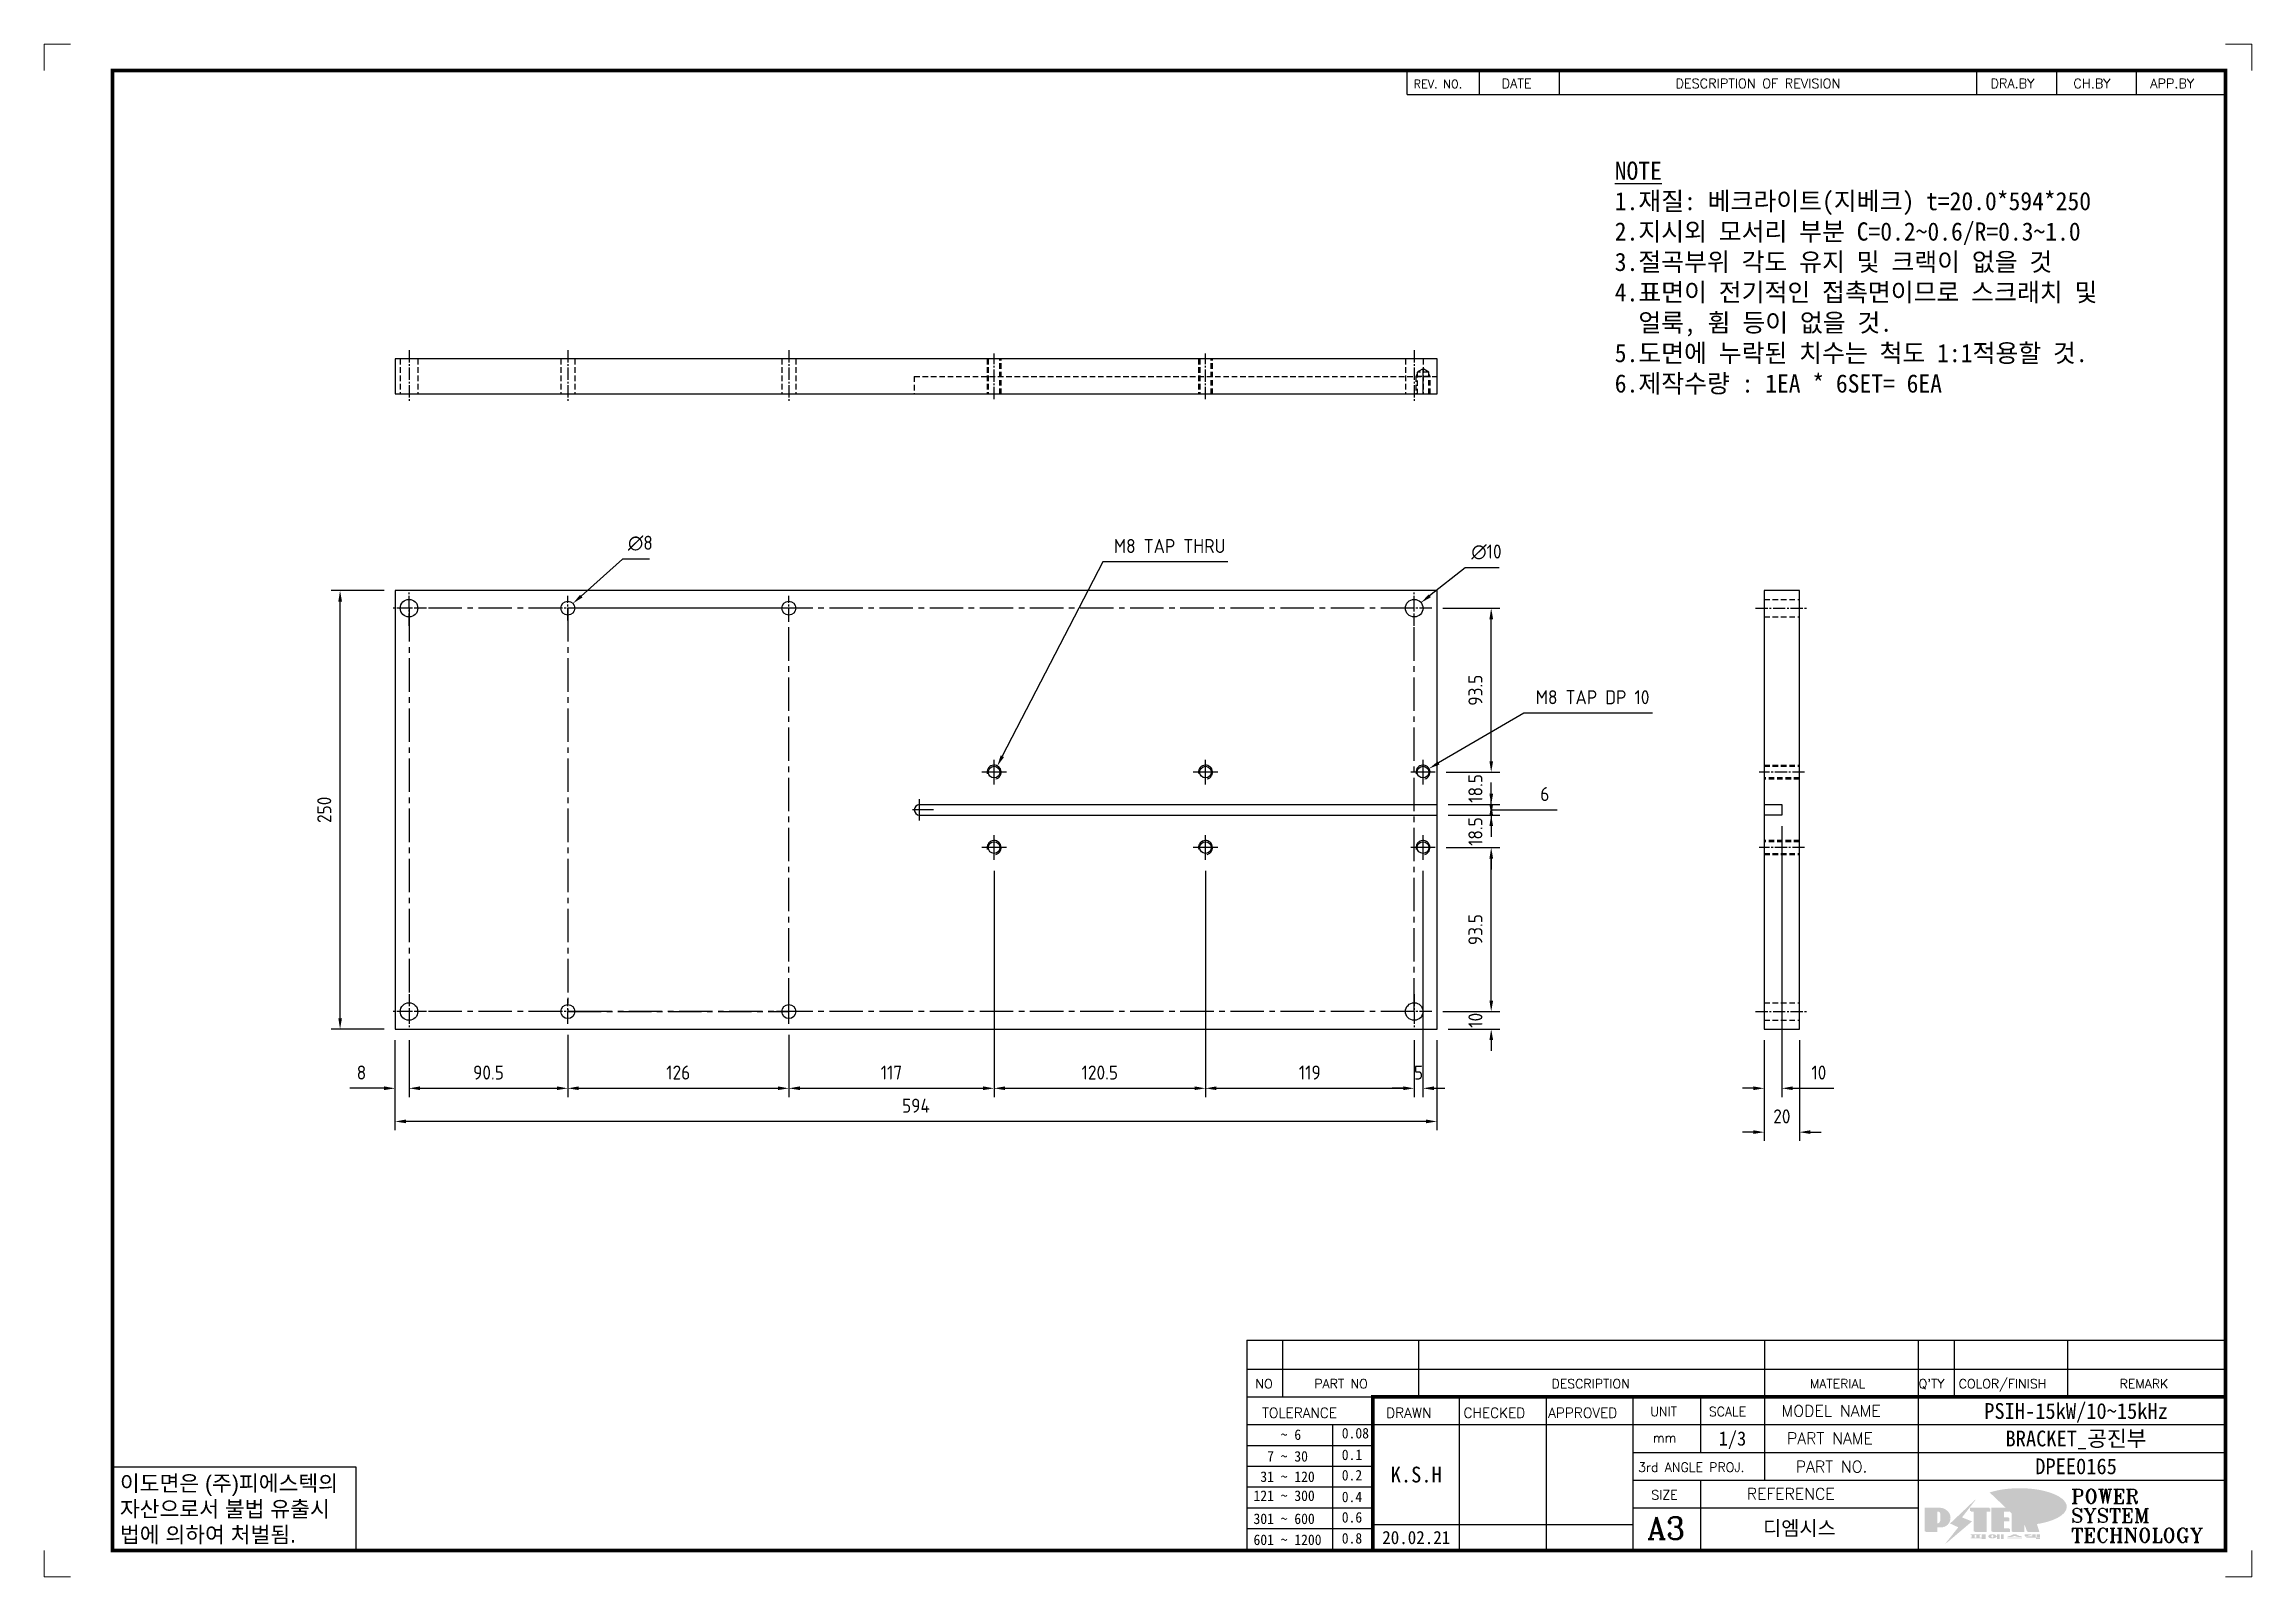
# Model space of a CAD drawing. Header units: millimetres. Extents: x 24815 to 37444, y -10619 to 6020.
# Drawn here: x 29220 to 30479, y -5323 to -4449 of the extents above; entities that cross this region are included whole.
import ezdxf
from ezdxf.enums import TextEntityAlignment as Align

# ---------------------------------------------------------------- set-up
doc = ezdxf.new("R2010")
doc.units = ezdxf.units.MM
for name, pattern in [('CENTER', [50.8, 31.75, -6.35, 6.35, -6.35]), ('CENTER1', [10, 7, -1, 1, -1]), ('CENTER2', [28.575, 19.05, -3.175, 3.175, -3.175]), ('HIDDEN2', [4.7625, 3.175, -1.5875])]:
    doc.linetypes.add(name, pattern=pattern)
for name, color, linetype in [('CENTER', 1, 'CENTER'), ('FORMAT-1', 7, 'Continuous'), ('line', 3, 'Continuous'), ('THIN', 3, 'Continuous')]:
    doc.layers.add(name, color=color, linetype=linetype)
doc.styles.add('h1', font='')
doc.styles.add('HAN', font='')
doc.styles.add('RC', font='ROMANC.SHX')
doc.styles.add('ROMANT', font='romant')
doc.styles.add('RT', font='ROMANT.SHX', dxfattribs={"oblique": 15})
doc.styles.get("Standard").update_dxf_attribs({"font": 'ISOCP.SHX', "bigfont": 'WHGTXT.SHX'})
doc.styles.get('h1').set_extended_font_data('New Gulim')
doc.styles.get('HAN').set_extended_font_data('GulimChe')
doc.dimstyles.new('PS-2.5', dxfattribs={"dimscale": 2.5, "dimtxt": 3.2, "dimasz": 2.5, "dimexe": 2, "dimexo": 2.5, "dimgap": 2, "dimtad": 1, "dimtoh": 1, "dimrnd": 0.05, "dimzin": 12, "dimdsep": 46, "dimtxsty": 'Standard', "dimcen": 0, "dimclrt": 2, "dimazin": 3, "dimtfac": 1, "dimtofl": 0, "dimtmove": 0, "dimatfit": 3, "dimfxl": 0.18, "dimtolj": 1, "dimtzin": 0, "dimarcsym": 0})

msp = doc.modelspace()

# ---------------------------------------------------------------- texts
at = {"color": 2, "insert": (30115.3364, -4515.70297), "char_height": 10.395, "width": 418.4839822, "attachment_point": 1, "style": 'HAN'}
msp.add_mtext('{\\LNOTE\\P}1.재질: 베크라이트(지베크) t=20.0*594*250\\P2.지시외 모서리 부분 C=0.2~0.6/R=0.3~1.0\\P3.절곡부위 각도 유지 및 크랙이 없을 것\\P4.표면이 전기적인 접촉면이므로 스크래치 및\\P  얼룩, 휨 등이 없을 것.\\P5.도면에 누락된 치수는 척도 1:1적용할 것.\\P{\\C1;6.제작수량 : 1EA * 6SET= 6EA}', dxfattribs=at)

# ---------------------------------------------------------------- blocks, each defined once
blk = doc.blocks.new('A$C63ED12E7')
at = {"color": 32}
for p, q in [((13, 10), (-581, 10)), ((-581, 10), (-581, -240)), ((13, -240), (13, 10)), ((-282, -112), (13, -112)), ((-282, -118), (13, -118)), ((-581, -240), (13, -240))]:
    blk.add_line(p, q, dxfattribs=at)
at = {"color": 1, "linetype": 'CENTER1'}
for p, q in [((-573, -10), (-573, 10)), ((-482.5, -7), (-482.5, 7)), ((-356.5, -7), (-356.5, 7)), ((10, 0), (-10, 0)), ((0, -10), (0, 10)), ((-563, 0), (-583, 0)), ((-475.5, 0), (-489.5, 0)), ((-349.5, 0), (-363.5, 0)), ((-573, -220), (-573, -240)), ((-482.5, -237), (-482.5, -223)), ((-356.5, -237), (-356.5, -223)), ((0, -220), (0, -240)), ((-563, -230), (-583, -230)), ((-475.5, -230), (-489.5, -230)), ((-349.5, -230), (-363.5, -230)), ((10, -230), (-10, -230))]:
    blk.add_line(p, q, dxfattribs=at)
at = {"color": 1, "linetype": 'CENTER2'}
for p, q in [((0, 0), (-573, 0)), ((-573, 0), (-573, -230)), ((0, -230), (0, 0)), ((0, -230), (-573, -230))]:
    blk.add_line(p, q, dxfattribs=at)
blk.add_lwpolyline([(-482.5, -230), (-356.5, -230), (-356.5, 0), (-482.5, 0)], close=True, dxfattribs=at)
at = {"color": 32}
for centre, radius in [((-573, 0), 5), ((-482.5, 0), 4), ((-356.5, 0), 4), ((0, 0), 5), ((-573, -230), 5), ((-482.5, -230), 4), ((-356.5, -230), 4), ((0, -230), 5)]:
    blk.add_circle(centre, radius, dxfattribs=at)
for centre in [(-239.5, -93.5, 0), (-119, -93.5), (5, -93.5), (-239.5, -136.5, 0), (-119, -136.5), (5, -136.5)]:
    blk.add_circle(centre, 3.32)
blk.add_arc((-282, -115), 3, 90, 270, dxfattribs=at)
at = {"layer": 'CENTER'}
for p, q in [((-239.5, -100.5, 0), (-239.5, -86.5, 0)), ((-119, -100.5), (-119, -86.5)), ((5, -100.5), (5, -86.5)), ((-232.5, -93.5, 0), (-246.5, -93.5, 0)), ((-112, -93.5), (-126, -93.5)), ((12, -93.5), (-2, -93.5)), ((-282, -121), (-282, -109)), ((-274, -115), (-286, -115)), ((-232.5, -136.5, 0), (-246.5, -136.5, 0)), ((-239.5, -143.5, 0), (-239.5, -129.5, 0)), ((-112, -136.5), (-126, -136.5)), ((-119, -143.5), (-119, -129.5)), ((12, -136.5), (-2, -136.5)), ((5, -143.5), (5, -129.5))]:
    blk.add_line(p, q, dxfattribs=at)
at = {"layer": 'THIN'}
for centre in [(-239.5, -93.5, 0), (-119, -93.5), (5, -93.5), (-239.5, -136.5, 0), (-119, -136.5), (5, -136.5)]:
    blk.add_arc(centre, 4, 285, 195, dxfattribs=at)
blk = doc.blocks.new('A$C179C69FA')
at = {"color": 32}
for p, q in [((-8, 20), (288, 20)), ((-8, 0), (-8, 20)), ((288, 20), (586, 20)), ((586, 20), (586, 0)), ((586, 0), (-8, 0))]:
    blk.add_line(p, q, dxfattribs=at)
at = {"color": 2, "linetype": 'HIDDEN2'}
for p, q in [((-5, 0), (-5, 20)), ((5, 0), (5, 20)), ((86.5, 0), (86.5, 20)), ((94.5, 0), (94.5, 20)), ((212.5, 0), (212.5, 20)), ((220.5, 0), (220.5, 20)), ((288, 10), (288, 20)), ((568, 0), (568, 20)), ((578, 0), (578, 20)), ((288, 10), (586, 10)), ((582, 10), (574, 10)), ((581.3, 7.5), (574.7, 7.5))]:
    blk.add_line(p, q, dxfattribs=at)
at = {"color": 1, "linetype": 'CENTER1'}
for p, q in [((0, -5), (0, 25)), ((90.5, -5), (90.5, 25)), ((216.5, -5), (216.5, 25)), ((333.5, 23), (333.5, -3)), ((454, 23), (454, -3)), ((573, -5), (573, 24))]:
    blk.add_line(p, q, dxfattribs=at)
at = {"color": 2, "linetype": 'HIDDEN2'}
for points in [[(329.5, 0), (329.5, 20)], [(330.2, 0), (330.2, 20)], [(336.8, 20), (336.8, 0)], [(337.5, 20), (337.5, 0)], [(450, 0), (450, 20)], [(450.7, 0), (450.7, 20)], [(457.3, 20), (457.3, 0)], [(458, 20), (458, 0)], [(574.7, 8.8), (574, 10), (574, 20)], [(581.3, 20), (581.3, 7.5), (578, 5.6), (574.7, 7.5), (574.7, 20)], [(582, 20), (582, 10), (581.3, 8.8)]]:
    blk.add_lwpolyline(points, dxfattribs=at)
at = {"layer": 'CENTER'}
blk.add_line((578, 20), (578, 5.6), dxfattribs=at)
blk = doc.blocks.new('no3')
at = {"color": 180}
for p, q in [((0, 5.5), (0, 0)), ((0, 5.5), (186, 5.5)), ((6.79, 5.5), (6.79, 0)), ((32.74, 0.11), (32.74, 5.5)), ((98.4, 5.5), (98.4, 0)), ((127.61, 5.5), (127.61, 0)), ((134.43, 5.5), (134.43, 0)), ((155.98, 5.5), (155.98, 0))]:
    blk.add_line(p, q, dxfattribs=at)
at = {"color": 2, "style": 'HAN'}
for tag, p in [('PART-NO', (19.76, 2.75)), ('MATERIAL', (111.38, 2.75)), ("Q'TY", (131.02, 2.75)), ('COLOR/FINISH', (145.2, 2.75)), ('REMARK', (170.76, 2.75))]:
    blk.add_attdef(tag, text='', height=2.9, dxfattribs=at).set_placement(p, align=Align.MIDDLE_CENTER)
blk.add_attdef('DESCRIPTION', text='', height=2.9, dxfattribs=at).set_placement((34.51, 2.75), align=Align.MIDDLE_LEFT)
at = {"color": 2, "style": 'RT', "oblique": 15}
blk.add_attdef('NO', text='', height=1.74, dxfattribs=at).set_placement((3.38, 2.51), align=Align.MIDDLE_CENTER)
blk = doc.blocks.new('t3')
for p, q in [((0, 15.88), (46.25, 15.88)), ((0, 15.88), (0, 0)), ((46.25, 15.88), (46.25, 0)), ((0, 0), (46.25, 0))]:
    blk.add_line(p, q)
at = {"color": 1, "style": 'h1'}
for s, p in [('이도면은 (주)피에스텍의', (1.4, 11.29)), ('자산으로서 불법 유출시', (1.4, 6.41)), ('법에 의하여 처벌됨.', (1.4, 1.52))]:
    blk.add_text(s, height=3, dxfattribs=at).set_placement(p)
blk = doc.blocks.new('new LOGO')
at = {"layer": 'line'}
h = blk.add_hatch(color=1, dxfattribs=at)
h.paths.add_polyline_path([(41.5, 16.4), (54.3, 16.4, 1), (54.3, 82.9), (0, 82.9), (0, -0.1), (41.5, -0.1)])
h.paths.add_polyline_path([(41.5, 27.9), (41.5, 71.9), (43.6, 71.9, -0.414214), (54.6, 60.9), (54.6, 38.9, -0.414214), (43.6, 27.9)], flags=16)
h.paths.add_polyline_path([(214.7, 71.9), (227.5, 71.9), (227.5, 82.9), (159.7, 82.9), (159.7, 71.9), (172.5, 71.9), (172.5, -0.1), (214.7, -0.1)])
h.paths.add_polyline_path([(276, 37.4), (294.8, 37.4), (294.8, 49.1), (276, 49.1), (276, 71.9), (294.8, 71.9), (294.8, 82.9), (234.5, 82.9), (234.5, -0.1), (297, -0.1), (297, 10.9), (276, 10.9)])
h.paths.add_polyline_path([(347.2, 35.2), (359.7, -0.1), (400.5, -0.1), (379.6, 66.8), (399.7, 82.9), (380.6, 82.9), (347.2, 61.6), (347.2, 82.9), (305.5, 82.9), (305.5, -0.1), (347.2, -0.1)])
h = blk.add_hatch(color=250, dxfattribs=at)
h.paths.add_polyline_path([(44.5, 69.4), (46.6, 69.4, -0.129793), (52, 68, 0.221832), (43.6, 71.9), (41.5, 71.9), (41.5, 27.9), (43.6, 27.9, 0.02048), (44.5, 28)], flags=17)
h.paths.add_polyline_path([(44.5, 13.9), (57.3, 13.9, 0.72362), (77.1, 73.9, -0.679777), (54.3, 16.4), (41.5, 16.4), (41.5, -0.1), (3, -0.1), (3, -2.6), (44.5, -2.6)])
h.paths.add_polyline_path([(117.9, 14.2), (71.5, -44.4), (77.1, -39.6), (120.8, 15.6), (92, 28.9), (173.3, 106), (177.5, 111.4), (89.1, 27.6)])
h.paths.add_polyline_path([(162.7, 71.9), (162.7, 69.4), (172.5, 69.4), (172.5, 71.9)], flags=17)
h.paths.add_polyline_path([(217.7, 69.4), (230.5, 69.4), (230.5, 80.4), (227.5, 80.4), (227.5, 71.9), (214.7, 71.9), (214.7, -0.1), (175.5, -0.1), (175.5, -2.6), (217.7, -2.6)])
h.paths.add_polyline_path([(297.8, 46.6), (294.8, 46.6), (294.8, 37.4), (276, 37.4), (276, 10.9), (279, 10.9), (279, 34.9), (297.8, 34.9)])
h.paths.add_polyline_path([(300, 8.4), (297, 8.4), (297, -0.1), (237.5, -0.1), (237.5, -2.6), (300, -2.6)])
h.paths.add_polyline_path([(297.8, 80.4), (294.8, 80.4), (294.8, 71.9), (276, 71.9), (276, 49.1), (279, 49.1), (279, 69.4), (297.8, 69.4)])
h.paths.add_polyline_path([(350.2, 80.4), (347.2, 80.4), (347.2, 61.6), (350.2, 63.5)])
h.paths.add_polyline_path([(350.2, 26.7), (347.2, 35.2), (347.2, -0.1), (308.5, -0.1), (308.5, -2.6), (350.2, -2.6)])
h.paths.add_polyline_path([(402.7, 80.4), (396.5, 80.4), (379.6, 66.8), (400.5, -0.1), (361.8, -0.1), (362.7, -2.6), (403.5, -2.6), (382.6, 64.3)])
blk.add_hatch(color=5, dxfattribs=at).paths.add_polyline_path([(166.3, 35), (131, 49), (180.4, 112.7), (92, 28.9), (120.8, 15.6), (74.4, -43)])
h = blk.add_hatch(color=253, dxfattribs=at)
edge = h.paths.add_edge_path()
edge.add_ellipse((333.9, 86.4), major_axis=(-165.9, 0), ratio=0.39426, start_angle=111.51268, end_angle=334.46902)
edge.add_ellipse((314.1, 81.2), major_axis=(-153.7, 0), ratio=0.40699, start_angle=121.30662, end_angle=327.74369, ccw=False)
edge.add_line((394, 27.8), (394.7, 25.6))
h = blk.add_hatch(color=250, dxfattribs=at)
edge = h.paths.add_edge_path()
edge.add_ellipse((237.8, -17.6), major_axis=(-14.3, 0), ratio=0.526336, start_angle=192.2456, end_angle=269.07481)
edge.add_line((238.1, -10.1), (237.6, -10.1))
edge.add_ellipse((237.8, -17.6), major_axis=(-14.3, 0), ratio=0.526336, start_angle=270.92519, end_angle=449.07481)
edge.add_line((237.6, -25.1), (238.1, -25.1))
edge.add_ellipse((237.8, -17.6), major_axis=(-14.3, 0), ratio=0.526336, start_angle=450.92519, end_angle=527.7544)
edge.add_line((251.7, -19.2), (254.1, -19.2))
edge.add_line((254.1, -19.2), (254.1, -27.1))
edge.add_line((254.1, -27.1), (263.1, -27.1))
edge.add_line((263.1, -27.1), (263.1, -10.1))
edge.add_line((263.1, -10.1), (254.1, -10.1))
edge.add_line((254.1, -10.1), (254.1, -16))
edge.add_line((254.1, -16), (251.7, -16))
h.paths.add_polyline_path([(241, -16.4), (241, -18.7, -1), (234.4, -18.7), (234.4, -16.4, -1)], flags=16)
h.paths.add_polyline_path([(278.2, -10.1), (268.1, -10.1), (268.1, -27.1), (278.2, -27.1)])
h.paths.add_polyline_path([(310.3, -10.1), (310.3, -11.1, -0.157169), (289.3, -17.5), (294, -19.9, 0.128407), (316.3, -15.9, 0.128407), (338.6, -19.9), (343.3, -17.5, -0.157169), (322.2, -11.1), (322.2, -10.1)])
h.paths.add_polyline_path([(342.1, -25.1), (342.1, -22.3), (290.4, -22.3), (290.4, -25.1)])
h.paths.add_polyline_path([(352, -10.1), (352, -16.2, 0.414214), (354, -18.2), (378.7, -18.2), (378.7, -19.6), (390.2, -19.6), (390.2, -10.1), (378.7, -10.1), (378.7, -13.6), (374.7, -13.6), (374.7, -15.1), (378.7, -15.1), (378.7, -16.2), (364.7, -16.2), (364.7, -15.1), (371.2, -15.1), (371.2, -13.6), (364.7, -13.6), (364.7, -12.6), (374.7, -12.6), (374.7, -10.1)])
h.paths.add_polyline_path([(393.8, -10.1), (393.8, -19.6), (405, -19.6), (405, -10.1)])
h.paths.add_polyline_path([(405, -27.1), (405, -20.9), (356.8, -20.9), (356.8, -23), (391.8, -23), (391.8, -27.1)])
h.paths.add_polyline_path([(200.4, -10.1), (200.4, -22.3), (193.2, -22.3), (193.2, -12.6), (196.6, -12.6), (196.6, -10.1), (161, -10.1), (161, -12.6), (164.5, -12.6), (164.5, -22.3), (161, -22.3), (161, -25.1), (200.4, -25.1), (200.4, -27.1), (213.9, -27.1), (213.9, -10.1)])
h.paths.add_polyline_path([(182, -12.6), (175.6, -12.6), (175.6, -22.3), (182, -22.3)], flags=17)
blk = doc.blocks.new('format-3')
at = {"color": 3, "lineweight": 9}
for p, q in [((0, 286.3), (0, 291.3)), ((5, 291.3), (0, 291.3)), ((414.5, 291.3), (419.5, 291.3)), ((419.5, 286.3), (419.5, 291.3)), ((0, 5), (0, 0)), ((419.5, 5), (419.5, 0)), ((5, 0), (0, 0)), ((414.5, 0), (419.5, 0))]:
    blk.add_line(p, q, dxfattribs=at)
at = {"color": 180}
for p, q in [((258.97, 281.75), (258.97, 286.3)), ((272.71, 281.75), (272.71, 286.3)), ((287.94, 281.75), (287.94, 286.3)), ((367.22, 281.75), (367.22, 286.3)), ((382.45, 281.75), (382.45, 286.3)), ((397.61, 281.75), (397.61, 286.3)), ((258.97, 281.75), (414.5, 281.75)), ((228.5, 39.49), (228.5, 5)), ((228.5, 39.49), (414.5, 39.49)), ((235.29, 39.49), (235.29, 34.21)), ((261.24, 34.21), (261.24, 39.49)), ((326.9, 39.49), (326.9, 34.21)), ((356.11, 39.49), (356.11, 34.21)), ((362.93, 39.49), (362.93, 34.21)), ((384.48, 39.49), (384.48, 34.21)), ((228.5, 34.21), (252.48, 34.21)), ((268.96, 5), (268.96, 34.21)), ((285.45, 5), (285.45, 34.21)), ((301.94, 5), (301.94, 34.21)), ((314.72, 34.21), (314.72, 23.65)), ((326.9, 34.21), (326.9, 18.37)), ((356.11, 34.21), (356.11, 5)), ((228.5, 28.93), (252.48, 28.93)), ((244.89, 5.23), (244.89, 28.93)), ((252.48, 28.93), (414.5, 28.93)), ((228.5, 24.98), (252.48, 24.98)), ((228.5, 21.03), (252.48, 21.03)), ((301.94, 23.65), (414.5, 23.65)), ((228.5, 17.08), (252.48, 17.08)), ((301.94, 18.37), (414.5, 18.37)), ((314.72, 18.37), (314.72, 5)), ((228.5, 13.13), (252.48, 13.13)), ((301.94, 13.09), (356.11, 13.09)), ((228.5, 9.18), (252.48, 9.18)), ((252.48, 9.95), (301.94, 9.95))]:
    blk.add_line(p, q, dxfattribs=at)
at = {"const_width": 0.7}
blk.add_lwpolyline([(252.48, 5), (252.48, 34.21), (414.5, 34.21)], dxfattribs=at)
at = {"layer": 'FORMAT-1', "const_width": 0.7}
blk.add_lwpolyline([(13, 5), (13, 286.3), (414.5, 286.3), (414.5, 5)], close=True, dxfattribs=at)
blk.add_blockref('t3', (13, 5))
at = {"xscale": 0.05400000000000027, "yscale": 0.05400000000000027, "zscale": 0.05400000000000027}
blk.add_blockref('new LOGO', (357.35, 8.65), dxfattribs=at)
at = {"color": 2}
for s, height, style, p in [('REV. NO.', 1.56, 'RC', (260.23, 282.95)), ('DATE', 1.788, 'RC', (276.95, 282.94)), ('DESCRIPTION OF REVISION', 1.7875, 'RC', (309.98, 282.94)), ('DRA.BY', 1.788, 'RC', (369.83, 282.94)), ('CH.BY', 1.788, 'RC', (385.59, 282.94)), ('APP.BY', 1.788, 'RC', (400.18, 282.94)), ('COLOR/FINISH', 1.7424, 'RC', (363.8, 35.83)), ('NO', 1.742, 'RC', (230.16, 35.83)), ('PART NO', 1.742, 'RC', (241.36, 35.83)), ('DESCRIPTION', 1.7424, 'RC', (286.43, 35.83)), ('MATERIAL', 1.742, 'RC', (335.52, 35.83)), ("Q'TY", 1.742, 'RC', (356.17, 35.83)), ('REMARK', 1.742, 'RC', (394.37, 35.83)), (' TOLERANCE', 1.9, 'RC', (230.11, 30.22)), ('DRAWN', 1.9, 'RC', (255, 30.22)), ('CHECKED', 1.9, 'RC', (269.71, 30.22)), ('APPROVED', 1.9, 'RC', (285.8, 30.22)), ('UNIT', 1.742, 'RC', (305.19, 30.55)), ('SCALE', 1.742, 'RC', (316.32, 30.55)), ('MODEL NAME', 2.178, 'RC', (330.12, 30.46)), ('    ~ 6', 2, 'HAN', (229.8, 26.03)), ('0.08', 2, 'HAN', (246.57, 26.31)), ('mm', 1.742, 'RC', (305.67, 25.56)), ('PART NAME', 2.178, 'RC', (331.17, 25.24)), ('  7 ~ 30', 2, 'HAN', (229.8, 21.91)), ('0.1', 2, 'HAN', (246.57, 22.2)), ('3rd ANGLE PROJ.', 1.7424, 'RC', (302.87, 19.97)), ('PART NO.', 2.178, 'RC', (332.84, 19.85)), (' 31 ~ 120', 2, 'HAN', (229.8, 18.04)), ('0.2', 2, 'HAN', (246.57, 18.32)), ('REFERENCE', 2.178, 'RC', (323.52, 14.69)), ('121 ~ 300', 2, 'HAN', (229.8, 14.42)), ('0.4', 2, 'HAN', (246.57, 14.2)), ('SIZE', 1.742, 'RC', (305.39, 14.71)), ('301 ~ 600', 2, 'HAN', (229.8, 10.04)), ('0.6', 2, 'HAN', (246.57, 10.32)), ('601 ~ 1200', 2, 'HAN', (229.8, 6.05)), ('0.8', 2, 'HAN', (246.57, 6.33))]:
    blk.add_text(s, height=height, dxfattribs=dict(at, style=style)).set_placement(p)
at = {"style": 'ROMANT'}
for s, p in [('POWER', (385.15, 13.96)), ('SYSTEM', (385.15, 10.31)), ('TECHNOLOGY', (385.15, 6.56))]:
    blk.add_text(s, height=2.7, dxfattribs=at).set_placement(p)
at = {"color": 2, "lineweight": 25, "style": 'RC'}
blk.add_text('A3', height=4.182, dxfattribs=at).set_placement((304.61, 7.14))
at = {"style": 'HAN'}
for tag, height, p in [('MODEL-NAME', 3, (386.1, 31.53)), ('SCALE', 2.7, (320.81, 26.29)), ('PART-NAME', 3, (386.1, 26.29)), ('CH-BY', 3, (277.21, 19.44)), ('PART-NO', 3, (386.1, 21.01)), ('DRA-BY', 3, (260.72, 19.44)), ('APP-BY', 3, (293.7, 19.44)), ('DRA-DATE', 2.5, (260.72, 7.47)), ('CH-DATE', 2.5, (277.21, 7.47)), ('APP-DATE', 2.5, (293.7, 7.47)), ('관련업체', 3, (333.52, 9.26))]:
    blk.add_attdef(tag, text='', height=height, dxfattribs=at).set_placement(p, align=Align.MIDDLE_CENTER)
blk = doc.blocks.new('*D1214')
at = {"color": 0, "lineweight": -2, "transparency": 16777216}
for p, q in [((29420, -5016.6), (29420, -5049.1)), ((29428, -5016.6), (29428, -5049.1)), ((29413.8, -5044.1), (29394.3, -5044.1)), ((29434.3, -5044.1), (29440.5, -5044.1))]:
    blk.add_line(p, q, dxfattribs=at)
at = {"color": 0, "transparency": 16777216}
for points in [[(29413.8, -5043), (29413.8, -5045.1), (29420, -5044.1)], [(29434.3, -5043), (29434.3, -5045.1), (29428, -5044.1)]]:
    blk.add_solid(points, dxfattribs=at)
at = {"layer": 'Defpoints', "color": 0, "transparency": 16777216}
for p in [(29420, -5010.3), (29428, -5010.3), (29428, -5044.1)]:
    blk.add_point(p, dxfattribs=at)
at = {"color": 2, "transparency": 16777216, "insert": (29400.9, -5035.1), "char_height": 8, "attachment_point": 5}
blk.add_mtext('\\A1;8', dxfattribs=at)
blk = doc.blocks.new('*D1215')
at = {"color": 0, "lineweight": -2, "transparency": 16777216}
for p, q in [((29428, -5016.6), (29428, -5049.1)), ((29518.5, -5013.6), (29518.5, -5049.1)), ((29434.3, -5044.1), (29512.3, -5044.1))]:
    blk.add_line(p, q, dxfattribs=at)
at = {"color": 0, "transparency": 16777216}
for points in [[(29434.3, -5043), (29434.3, -5045.1), (29428, -5044.1)], [(29512.3, -5043), (29512.3, -5045.1), (29518.5, -5044.1)]]:
    blk.add_solid(points, dxfattribs=at)
at = {"layer": 'Defpoints', "color": 0, "transparency": 16777216}
for p in [(29518.5, -5007.3), (29428, -5010.3), (29518.5, -5044.1)]:
    blk.add_point(p, dxfattribs=at)
at = {"color": 2, "transparency": 16777216, "insert": (29473.3, -5035.1), "char_height": 8, "attachment_point": 5}
blk.add_mtext('\\A1;90.5', dxfattribs=at)
blk = doc.blocks.new('*D1216')
at = {"color": 0, "lineweight": -2, "transparency": 16777216}
for p, q in [((29518.5, -5013.6), (29518.5, -5049.1)), ((29644.5, -5013.6), (29644.5, -5049.1)), ((29524.8, -5044.1), (29638.3, -5044.1))]:
    blk.add_line(p, q, dxfattribs=at)
at = {"color": 0, "transparency": 16777216}
for points in [[(29524.8, -5043), (29524.8, -5045.1), (29518.5, -5044.1)], [(29638.3, -5043), (29638.3, -5045.1), (29644.5, -5044.1)]]:
    blk.add_solid(points, dxfattribs=at)
at = {"layer": 'Defpoints', "color": 0, "transparency": 16777216}
for p in [(29518.5, -5007.3), (29644.5, -5007.3), (29644.5, -5044.1)]:
    blk.add_point(p, dxfattribs=at)
at = {"color": 2, "transparency": 16777216, "insert": (29581.5, -5035.1), "char_height": 8, "attachment_point": 5}
blk.add_mtext('\\A1;126', dxfattribs=at)
blk = doc.blocks.new('*D1217')
at = {"color": 0, "lineweight": -2, "transparency": 16777216}
for p, q in [((29761.5, -4920.1), (29761.5, -5049.1)), ((29644.5, -5013.6), (29644.5, -5049.1)), ((29650.8, -5044.1), (29755.3, -5044.1))]:
    blk.add_line(p, q, dxfattribs=at)
at = {"color": 0, "transparency": 16777216}
for points in [[(29650.8, -5043), (29650.8, -5045.1), (29644.5, -5044.1)], [(29755.3, -5043), (29755.3, -5045.1), (29761.5, -5044.1)]]:
    blk.add_solid(points, dxfattribs=at)
at = {"layer": 'Defpoints', "color": 0, "transparency": 16777216}
for p in [(29761.5, -4913.8, 0), (29644.5, -5007.3), (29761.5, -5044.1)]:
    blk.add_point(p, dxfattribs=at)
at = {"color": 2, "transparency": 16777216, "insert": (29703, -5035.1), "char_height": 8, "attachment_point": 5}
blk.add_mtext('\\A1;117', dxfattribs=at)
blk = doc.blocks.new('*D1218')
at = {"color": 0, "lineweight": -2, "transparency": 16777216}
for p, q in [((29761.5, -4920.1), (29761.5, -5049.1)), ((29882, -4920.1), (29882, -5049.1)), ((29767.8, -5044.1), (29875.8, -5044.1))]:
    blk.add_line(p, q, dxfattribs=at)
at = {"color": 0, "transparency": 16777216}
for points in [[(29767.8, -5043), (29767.8, -5045.1), (29761.5, -5044.1)], [(29875.8, -5043), (29875.8, -5045.1), (29882, -5044.1)]]:
    blk.add_solid(points, dxfattribs=at)
at = {"layer": 'Defpoints', "color": 0, "transparency": 16777216}
for p in [(29761.5, -4913.8, 0), (29882, -4913.8), (29882, -5044.1)]:
    blk.add_point(p, dxfattribs=at)
at = {"color": 2, "transparency": 16777216, "insert": (29821.8, -5035.1), "char_height": 8, "attachment_point": 5}
blk.add_mtext('\\A1;120.5', dxfattribs=at)
blk = doc.blocks.new('*D1219')
at = {"color": 0, "lineweight": -2, "transparency": 16777216}
for p, q in [((29882, -4920.1), (29882, -5049.1)), ((30001, -5016.6), (30001, -5049.1)), ((29888.3, -5044.1), (29994.8, -5044.1))]:
    blk.add_line(p, q, dxfattribs=at)
at = {"color": 0, "transparency": 16777216}
for points in [[(29888.3, -5043), (29888.3, -5045.1), (29882, -5044.1)], [(29994.8, -5043), (29994.8, -5045.1), (30001, -5044.1)]]:
    blk.add_solid(points, dxfattribs=at)
at = {"layer": 'Defpoints', "color": 0, "transparency": 16777216}
for p in [(29882, -4913.8), (30001, -5010.3), (30001, -5044.1)]:
    blk.add_point(p, dxfattribs=at)
at = {"color": 2, "transparency": 16777216, "insert": (29941.5, -5035.1), "char_height": 8, "attachment_point": 5}
blk.add_mtext('\\A1;119', dxfattribs=at)
blk = doc.blocks.new('*D1220')
at = {"color": 0, "lineweight": -2, "transparency": 16777216}
for p, q in [((30006, -4920.1), (30006, -5049.1)), ((30001, -5016.6), (30001, -5049.1)), ((29994.8, -5044.1), (29988.5, -5044.1)), ((30012.3, -5044.1), (30018.5, -5044.1))]:
    blk.add_line(p, q, dxfattribs=at)
at = {"color": 0, "transparency": 16777216}
for points in [[(29994.8, -5043), (29994.8, -5045.1), (30001, -5044.1)], [(30012.3, -5043), (30012.3, -5045.1), (30006, -5044.1)]]:
    blk.add_solid(points, dxfattribs=at)
at = {"layer": 'Defpoints', "color": 0, "transparency": 16777216}
for p in [(30006, -4913.8), (30001, -5010.3), (30006, -5044.1)]:
    blk.add_point(p, dxfattribs=at)
at = {"color": 2, "transparency": 16777216, "insert": (30003.5, -5035.1), "char_height": 8, "attachment_point": 5}
blk.add_mtext('\\A1;5', dxfattribs=at)
blk = doc.blocks.new('*D1221')
at = {"color": 0, "lineweight": -2, "transparency": 16777216}
for p, q in [((29420, -5016.6), (29420, -5068)), ((30014, -5016.6), (30014, -5068)), ((30007.8, -5063), (29426.3, -5063))]:
    blk.add_line(p, q, dxfattribs=at)
at = {"color": 0, "transparency": 16777216}
for points in [[(29426.3, -5061.9), (29426.3, -5064), (29420, -5063)], [(30007.8, -5061.9), (30007.8, -5064), (30014, -5063)]]:
    blk.add_solid(points, dxfattribs=at)
at = {"layer": 'Defpoints', "color": 0, "transparency": 16777216}
for p in [(29420, -5010.3), (30014, -5010.3), (29420, -5063)]:
    blk.add_point(p, dxfattribs=at)
at = {"color": 2, "transparency": 16777216, "insert": (29717, -5054), "char_height": 8, "attachment_point": 5}
blk.add_mtext('\\A1;594', dxfattribs=at)
blk = doc.blocks.new('*D1222')
at = {"color": 0, "lineweight": -2, "transparency": 16777216}
for p, q in [((29413.8, -4760.3), (29383.7, -4760.3)), ((29388.7, -5004.1), (29388.7, -4766.6)), ((29413.8, -5010.3), (29383.7, -5010.3))]:
    blk.add_line(p, q, dxfattribs=at)
at = {"color": 0, "transparency": 16777216}
for points in [[(29387.7, -4766.6), (29389.8, -4766.6), (29388.7, -4760.3)], [(29387.7, -5004.1), (29389.8, -5004.1), (29388.7, -5010.3)]]:
    blk.add_solid(points, dxfattribs=at)
at = {"layer": 'Defpoints', "color": 0, "transparency": 16777216}
for p in [(29388.7, -4760.3), (29420, -4760.3), (29420, -5010.3)]:
    blk.add_point(p, dxfattribs=at)
at = {"color": 2, "transparency": 16777216, "insert": (29379.7, -4885.3), "char_height": 8, "attachment_point": 5, "rotation": 90}
blk.add_mtext('\\A1;250', dxfattribs=at)
blk = doc.blocks.new('*D1223')
at = {"color": 0, "lineweight": -2, "transparency": 16777216}
for p, q in [((30044.9, -4994.1), (30044.9, -4987.8)), ((30017.3, -5000.3), (30049.9, -5000.3)), ((30020.3, -5010.3), (30049.9, -5010.3)), ((30044.9, -5016.6), (30044.9, -5022.8))]:
    blk.add_line(p, q, dxfattribs=at)
at = {"color": 0, "transparency": 16777216}
for points in [[(30043.9, -4994.1), (30046, -4994.1), (30044.9, -5000.3)], [(30043.9, -5016.6), (30046, -5016.6), (30044.9, -5010.3)]]:
    blk.add_solid(points, dxfattribs=at)
at = {"layer": 'Defpoints', "color": 0, "transparency": 16777216}
for p in [(30011, -5000.3), (30044.9, -5000.3), (30014, -5010.3)]:
    blk.add_point(p, dxfattribs=at)
at = {"color": 2, "transparency": 16777216, "insert": (30035.9, -5005.3), "char_height": 8, "attachment_point": 5, "rotation": 90}
blk.add_mtext('\\A1;10', dxfattribs=at)
blk = doc.blocks.new('*D1224')
at = {"color": 0, "lineweight": -2, "transparency": 16777216}
for p, q in [((30019.3, -4906.8), (30049.9, -4906.8)), ((30044.9, -4994.1), (30044.9, -4913.1)), ((30017.3, -5000.3), (30049.9, -5000.3))]:
    blk.add_line(p, q, dxfattribs=at)
at = {"color": 0, "transparency": 16777216}
for points in [[(30043.9, -4913.1), (30046, -4913.1), (30044.9, -4906.8)], [(30043.9, -4994.1), (30046, -4994.1), (30044.9, -5000.3)]]:
    blk.add_solid(points, dxfattribs=at)
at = {"layer": 'Defpoints', "color": 0, "transparency": 16777216}
for p in [(30013, -4906.8), (30044.9, -4906.8), (30011, -5000.3)]:
    blk.add_point(p, dxfattribs=at)
at = {"color": 2, "transparency": 16777216, "insert": (30035.9, -4953.6), "char_height": 8, "attachment_point": 5, "rotation": 90}
blk.add_mtext('\\A1;93.5', dxfattribs=at)
blk = doc.blocks.new('*D1225')
at = {"color": 0, "lineweight": -2, "transparency": 16777216}
for p, q in [((30044.9, -4882.1), (30044.9, -4875.8)), ((30020.3, -4888.3), (30049.9, -4888.3)), ((30019.3, -4906.8), (30049.9, -4906.8)), ((30044.9, -4913.1), (30044.9, -4919.3))]:
    blk.add_line(p, q, dxfattribs=at)
at = {"color": 0, "transparency": 16777216}
for points in [[(30043.9, -4882.1), (30046, -4882.1), (30044.9, -4888.3)], [(30043.9, -4913.1), (30046, -4913.1), (30044.9, -4906.8)]]:
    blk.add_solid(points, dxfattribs=at)
at = {"layer": 'Defpoints', "color": 0, "transparency": 16777216}
for p in [(30014, -4888.3), (30044.9, -4888.3), (30013, -4906.8)]:
    blk.add_point(p, dxfattribs=at)
at = {"color": 2, "transparency": 16777216, "insert": (30035.9, -4897.7), "char_height": 8, "attachment_point": 5, "rotation": 90}
blk.add_mtext('\\A1;18.5', dxfattribs=at)
blk = doc.blocks.new('*D1226')
at = {"color": 0, "lineweight": -2, "transparency": 16777216}
for p, q in [((30044.9, -4876.1), (30044.9, -4869.8)), ((30020.3, -4882.3), (30049.9, -4882.3)), ((30044.9, -4888.3), (30044.9, -4882.3)), ((30020.3, -4888.3), (30049.9, -4888.3)), ((30044.9, -4885.3), (30068.4, -4885.3)), ((30044.9, -4894.6), (30044.9, -4900.8)), ((30068.4, -4885.3), (30082.5, -4885.3))]:
    blk.add_line(p, q, dxfattribs=at)
at = {"color": 0, "transparency": 16777216}
for points in [[(30043.9, -4876.1), (30046, -4876.1), (30044.9, -4882.3)], [(30043.9, -4894.6), (30046, -4894.6), (30044.9, -4888.3)]]:
    blk.add_solid(points, dxfattribs=at)
at = {"layer": 'Defpoints', "color": 0, "transparency": 16777216}
for p in [(30014, -4882.3), (30044.9, -4882.3), (30014, -4888.3)]:
    blk.add_point(p, dxfattribs=at)
at = {"color": 2, "transparency": 16777216, "insert": (30075.5, -4876.3), "char_height": 8, "attachment_point": 5}
blk.add_mtext('\\A1;6', dxfattribs=at)
blk = doc.blocks.new('*D1227')
at = {"color": 0, "lineweight": -2, "transparency": 16777216}
for p, q in [((30044.9, -4857.6), (30044.9, -4851.3)), ((30019.3, -4863.8), (30049.9, -4863.8)), ((30020.3, -4882.3), (30049.9, -4882.3)), ((30044.9, -4888.6), (30044.9, -4894.8))]:
    blk.add_line(p, q, dxfattribs=at)
at = {"color": 0, "transparency": 16777216}
for points in [[(30043.9, -4857.6), (30046, -4857.6), (30044.9, -4863.8)], [(30043.9, -4888.6), (30046, -4888.6), (30044.9, -4882.3)]]:
    blk.add_solid(points, dxfattribs=at)
at = {"layer": 'Defpoints', "color": 0, "transparency": 16777216}
for p in [(30013, -4863.8), (30044.9, -4863.8), (30014, -4882.3)]:
    blk.add_point(p, dxfattribs=at)
at = {"color": 2, "transparency": 16777216, "insert": (30035.9, -4873.1), "char_height": 8, "attachment_point": 5, "rotation": 90}
blk.add_mtext('\\A1;18.5', dxfattribs=at)
blk = doc.blocks.new('*D1228')
at = {"color": 0, "lineweight": -2, "transparency": 16777216}
for p, q in [((30017.3, -4770.3), (30049.9, -4770.3)), ((30044.9, -4857.6), (30044.9, -4776.6)), ((30019.3, -4863.8), (30049.9, -4863.8))]:
    blk.add_line(p, q, dxfattribs=at)
at = {"color": 0, "transparency": 16777216}
for points in [[(30043.9, -4776.6), (30046, -4776.6), (30044.9, -4770.3)], [(30043.9, -4857.6), (30046, -4857.6), (30044.9, -4863.8)]]:
    blk.add_solid(points, dxfattribs=at)
at = {"layer": 'Defpoints', "color": 0, "transparency": 16777216}
for p in [(30011, -4770.3), (30044.9, -4770.3), (30013, -4863.8)]:
    blk.add_point(p, dxfattribs=at)
at = {"color": 2, "transparency": 16777216, "insert": (30035.9, -4817.1), "char_height": 8, "attachment_point": 5, "rotation": 90}
blk.add_mtext('\\A1;93.5', dxfattribs=at)
blk = doc.blocks.new('*D1229')
at = {"color": 0, "lineweight": -2, "transparency": 16777216}
for p, q in [((30030, -4747.3), (30009.8, -4763.3)), ((30049.4, -4747.3), (30030, -4747.3))]:
    blk.add_line(p, q, dxfattribs=at)
at = {"color": 0, "transparency": 16777216}
blk.add_solid([(30009.2, -4762.5), (30010.5, -4764.1), (30004.9, -4767.2)], dxfattribs=at)
at = {"layer": 'Defpoints', "color": 0, "transparency": 16777216}
for p in [(30004.9, -4767.2), (29997.1, -4773.4)]:
    blk.add_point(p, dxfattribs=at)
at = {"color": 2, "transparency": 16777216, "insert": (30042.2, -4738.3), "char_height": 8, "attachment_point": 5}
blk.add_mtext('\\A1;∅10', dxfattribs=at)
blk = doc.blocks.new('*D1230')
at = {"color": 0, "lineweight": -2, "transparency": 16777216}
for p, q in [((29549.7, -4742.3), (29526.2, -4763.5)), ((29565.1, -4742.3), (29549.7, -4742.3))]:
    blk.add_line(p, q, dxfattribs=at)
at = {"color": 0, "transparency": 16777216}
blk.add_solid([(29525.5, -4762.7), (29526.9, -4764.2), (29521.5, -4767.6)], dxfattribs=at)
at = {"layer": 'Defpoints', "color": 0, "transparency": 16777216}
for p in [(29521.5, -4767.6), (29515.6, -4773)]:
    blk.add_point(p, dxfattribs=at)
at = {"color": 2, "transparency": 16777216, "insert": (29559.9, -4733.3), "char_height": 8, "attachment_point": 5}
blk.add_mtext('\\A1;∅8', dxfattribs=at)
blk = doc.blocks.new('*D1231')
at = {"color": 0, "lineweight": -2, "transparency": 16777216}
for p, q in [((30063.5, -4830.1), (30014.9, -4858.6)), ((30136.8, -4830.1), (30063.5, -4830.1))]:
    blk.add_line(p, q, dxfattribs=at)
at = {"color": 0, "transparency": 16777216}
blk.add_solid([(30014.4, -4857.7), (30015.4, -4859.5), (30009.5, -4861.8)], dxfattribs=at)
at = {"layer": 'Defpoints', "color": 0, "transparency": 16777216}
for p in [(30002.6, -4865.8), (30009.5, -4861.8)]:
    blk.add_point(p, dxfattribs=at)
at = {"color": 2, "transparency": 16777216, "insert": (30102.7, -4821.1), "char_height": 8, "attachment_point": 5}
blk.add_mtext('\\A1;M8 TAP DP 10', dxfattribs=at)
blk = doc.blocks.new('*D1232')
at = {"color": 0, "lineweight": -2, "transparency": 16777216}
for p, q in [((29823.5, -4743.9), (29766.2, -4854.7)), ((29894.8, -4743.9), (29823.5, -4743.9))]:
    blk.add_line(p, q, dxfattribs=at)
at = {"color": 0, "transparency": 16777216}
blk.add_solid([(29765.3, -4854.2), (29767.2, -4855.2), (29763.4, -4860.3)], dxfattribs=at)
at = {"layer": 'Defpoints', "color": 0, "transparency": 16777216}
for p in [(29759.7, -4867.4, 0), (29763.4, -4860.3, 0)]:
    blk.add_point(p, dxfattribs=at)
at = {"color": 2, "transparency": 16777216, "insert": (29861.6, -4734.9), "char_height": 8, "attachment_point": 5}
blk.add_mtext('\\A1;M8 TAP THRU', dxfattribs=at)
blk = doc.blocks.new('*D1233')
at = {"color": 0, "lineweight": -2, "transparency": 16777216}
for p, q in [((30210.6, -4894.6), (30210.6, -5049.1)), ((30200.6, -5016.6), (30200.6, -5049.1)), ((30194.3, -5044.1), (30188.1, -5044.1)), ((30216.8, -5044.1), (30240.3, -5044.1))]:
    blk.add_line(p, q, dxfattribs=at)
at = {"color": 0, "transparency": 16777216}
for points in [[(30194.3, -5043), (30194.3, -5045.1), (30200.6, -5044.1)], [(30216.8, -5043), (30216.8, -5045.1), (30210.6, -5044.1)]]:
    blk.add_solid(points, dxfattribs=at)
at = {"layer": 'Defpoints', "color": 0, "transparency": 16777216}
for p in [(30210.6, -4888.3), (30200.6, -5010.3), (30210.6, -5044.1)]:
    blk.add_point(p, dxfattribs=at)
at = {"color": 2, "transparency": 16777216, "insert": (30231.7, -5035.1), "char_height": 8, "attachment_point": 5}
blk.add_mtext('\\A1;10', dxfattribs=at)
blk = doc.blocks.new('*D1234')
at = {"color": 0, "lineweight": -2, "transparency": 16777216}
for p, q in [((30200.6, -5016.6), (30200.6, -5074.1)), ((30220.6, -5016.6), (30220.6, -5074.1)), ((30194.3, -5069.1), (30188.1, -5069.1)), ((30226.8, -5069.1), (30233.1, -5069.1))]:
    blk.add_line(p, q, dxfattribs=at)
at = {"color": 0, "transparency": 16777216}
for points in [[(30194.3, -5068), (30194.3, -5070.1), (30200.6, -5069.1)], [(30226.8, -5068), (30226.8, -5070.1), (30220.6, -5069.1)]]:
    blk.add_solid(points, dxfattribs=at)
at = {"layer": 'Defpoints', "color": 0, "transparency": 16777216}
for p in [(30200.6, -5010.3), (30220.6, -5010.3), (30220.6, -5069.1)]:
    blk.add_point(p, dxfattribs=at)
at = {"color": 2, "transparency": 16777216, "insert": (30210.6, -5060.1), "char_height": 8, "attachment_point": 5}
blk.add_mtext('\\A1;20', dxfattribs=at)

# ---------------------------------------------------------------- dimensions: what is measured, and where the dimension line sits
for p1, p2, text, picture, middle in [((29759.70255, -4867.37533, 0.00071), (29763.3733, -4860.26719, 0.00071), '<> TAP THRU', '*D1232', (29861.6431, -4743.88192)), ((30002.58714, -4865.84418), (30009.48871, -4861.79839), '<> TAP DP 10', '*D1231', (30102.67408, -4830.12402))]:
    dim = msp.add_diameter_dim_2p(p1=p1, p2=p2, text=text, dimstyle='PS-2.5', override={"dimpost": 'M<>'})
    dim.commit()
    dim.dimension.update_dxf_attribs({"geometry": picture, "text_midpoint": middle, "dimtype": 163})
for p1, p2, picture, middle in [((29515.56062, -4772.9951), (29521.51065, -4767.64746), '*D1230', (29559.9373, -4742.27848)), ((29997.12424, -4773.43592), (30004.94703, -4767.20665), '*D1229', (30042.19334, -4747.26486))]:
    dim = msp.add_diameter_dim_2p(p1=p1, p2=p2, dimstyle='PS-2.5')
    dim.commit()
    dim.dimension.update_dxf_attribs({"geometry": picture, "text_midpoint": middle, "dimtype": 163})
dim = msp.add_linear_dim(base=(29388.7109, -4760.32128), p1=(29420.03563, -5010.32128), p2=(29420.03563, -4760.32128), angle=90, dimstyle='PS-2.5')
dim.commit()
dim.dimension.update_dxf_attribs({"geometry": '*D1222', "text_midpoint": (29379.71011, -4885.32128)})
for base, p1, p2, picture, middle in [((30044.94035, -4770.32128), (30013.03792, -4863.82128), (30011.03563, -4770.32128), '*D1228', (30035.94035, -4817.07128)), ((30044.94035, -4882.32128), (30014.03563, -4888.32128), (30014.03563, -4882.32128), '*D1226', (30073.44035, -4876.32128)), ((30044.94035, -4906.82128), (30011.03563, -5000.32128), (30013.0362, -4906.82128), '*D1224', (30035.94035, -4953.57128))]:
    dim = msp.add_linear_dim(base=base, p1=p1, p2=p2, angle=90, dimstyle='PS-2.5', override={"dimtmove": 1})
    dim.commit()
    dim.dimension.update_dxf_attribs({"geometry": picture, "text_midpoint": middle})
for base, p1, p2, picture, middle in [((30044.94035, -4863.82128), (30014.03563, -4882.32128), (30013.03792, -4863.82128), '*D1227', (30044.94035, -4873.07128)), ((30044.94035, -4888.32128), (30013.0362, -4906.82128), (30014.03563, -4888.32128), '*D1225', (30044.94035, -4897.69628))]:
    dim = msp.add_linear_dim(base=base, p1=p1, p2=p2, angle=90, dimstyle='PS-2.5', override={"dimtmove": 1})
    dim.commit()
    dim.dimension.update_dxf_attribs({"geometry": picture, "text_midpoint": middle, "dimtype": 160})
for base, p1, p2, picture, middle in [((30210.57652, -5044.05946), (30200.57652, -5010.32128), (30210.57652, -4888.32128), '*D1233', (30231.67967, -5035.05946)), ((29420.03563, -5062.98192), (30014.03563, -5010.32128), (29420.03563, -5010.32128), '*D1221', (29717.03563, -5053.98192)), ((30220.57652, -5069.05946), (30200.57652, -5010.32128), (30220.57652, -5010.32128), '*D1234', (30210.57652, -5060.05867))]:
    dim = msp.add_linear_dim(base=base, p1=p1, p2=p2, dimstyle='PS-2.5')
    dim.commit()
    dim.dimension.update_dxf_attribs({"geometry": picture, "text_midpoint": middle})
for base, p1, p2, picture, middle in [((29761.53792, -5044.05946), (29644.53563, -5007.32128), (29761.53792, -4913.82126, 0.00071), '*D1217', (29703.03678, -5035.05946)), ((29882.03792, -5044.05946), (29761.53792, -4913.82126, 0.00071), (29882.03792, -4913.82128), '*D1218', (29821.78792, -5035.05867)), ((30001.03563, -5044.05946), (29882.03792, -4913.82128), (30001.03563, -5010.32128), '*D1219', (29941.53678, -5035.05946)), ((29518.53563, -5044.05946), (29428.03563, -5010.32128), (29518.53563, -5007.32128), '*D1215', (29473.28563, -5035.05946)), ((29644.53563, -5044.05946), (29518.53563, -5007.32128), (29644.53563, -5007.32128), '*D1216', (29581.53563, -5035.05867))]:
    dim = msp.add_linear_dim(base=base, p1=p1, p2=p2, dimstyle='PS-2.5', override={"dimtmove": 1})
    dim.commit()
    dim.dimension.update_dxf_attribs({"geometry": picture, "text_midpoint": middle})
dim = msp.add_linear_dim(base=(30006.0362, -5044.05946), p1=(30001.03563, -5010.32128), p2=(30006.0362, -4913.82128), dimstyle='PS-2.5', override={"dimtmove": 1})
dim.commit()
dim.dimension.update_dxf_attribs({"geometry": '*D1220', "text_midpoint": (30003.53592, -5044.05946), "dimtype": 160})
dim = msp.add_linear_dim(base=(30044.94035, -5000.32128), p1=(30014.03563, -5010.32128), p2=(30011.03563, -5000.32128), angle=90, dimstyle='PS-2.5')
dim.commit()
dim.dimension.update_dxf_attribs({"geometry": '*D1223', "text_midpoint": (30044.94035, -5005.32128), "dimtype": 160})
dim = msp.add_linear_dim(base=(29428.03563, -5044.05946), p1=(29420.03563, -5010.32128), p2=(29428.03563, -5010.32128), dimstyle='PS-2.5')
dim.commit()
dim.dimension.update_dxf_attribs({"geometry": '*D1214', "text_midpoint": (29400.93563, -5044.05946), "dimtype": 160})

# ---------------------------------------------------------------- linework, layer by layer
at = {"color": 2, "linetype": 'HIDDEN2'}
for p, q in [((30200.57652, -4765.32128), (30220.57652, -4765.32128)), ((30200.57652, -4775.32128), (30220.57652, -4775.32128)), ((30200.57652, -4995.32128), (30220.57652, -4995.32128)), ((30200.57652, -5005.32128), (30220.57652, -5005.32128))]:
    msp.add_line(p, q, dxfattribs=at)
at = {"color": 1, "linetype": 'CENTER1'}
for p, q in [((30195.57652, -4770.32128), (30225.57652, -4770.32128)), ((30223.57652, -4863.82128), (30197.57652, -4863.82128)), ((30223.57652, -4906.82128), (30197.57652, -4906.82128)), ((30195.57652, -5000.32128), (30225.57652, -5000.32128))]:
    msp.add_line(p, q, dxfattribs=at)
at = {"color": 32}
for p, q in [((30200.57652, -4882.32128), (30210.57652, -4882.32128)), ((30210.57652, -4882.32128), (30210.57652, -4888.32128)), ((30210.57652, -4888.32128), (30200.57652, -4888.32128))]:
    msp.add_line(p, q, dxfattribs=at)
msp.add_lwpolyline([(30200.57652, -5010.32128), (30220.57652, -5010.32128), (30220.57652, -4760.32128), (30200.57652, -4760.32128)], close=True, dxfattribs=at)
at = {"color": 2, "linetype": 'HIDDEN2'}
for points in [[(30200.57652, -4859.82128), (30220.57652, -4859.82128)], [(30200.57652, -4860.49787), (30220.57652, -4860.49787)], [(30220.57652, -4867.1447), (30200.57652, -4867.1447)], [(30220.57652, -4867.82128), (30200.57652, -4867.82128)], [(30220.57652, -4902.82128), (30200.57652, -4902.82128)], [(30220.57652, -4903.49787), (30200.57652, -4903.49787)], [(30200.57652, -4910.1447), (30220.57652, -4910.1447)], [(30200.57652, -4910.82128), (30220.57652, -4910.82128)]]:
    msp.add_lwpolyline(points, dxfattribs=at)

# ---------------------------------------------------------------- block references
ref = msp.add_blockref('format-3', (29220.01742, -5322.6412), dxfattribs=dict(xscale=3, yscale=3, zscale=3))
ref.add_attrib('DRA-DATE', '20.02.21', dxfattribs={"height": 7.5, "style": 'HAN'}).set_placement((30002.17753, -5300.2162), align=Align.MIDDLE_CENTER)
ref.add_attrib('DRA-BY', 'K.S.H', dxfattribs={"height": 9, "style": 'HAN'}).set_placement((30002.17753, -5264.31484), align=Align.MIDDLE_CENTER)
ref.add_attrib('MODEL-NAME', 'PSIH-15kW/10~15kHz', dxfattribs={"lineweight": 35, "height": 9, "style": 'HAN'}).set_placement((30378.30388, -5228.06587), align=Align.MIDDLE_CENTER)
ref.add_attrib('PART-NAME', 'BRACKET_공진부', dxfattribs={"lineweight": 35, "height": 9, "style": 'HAN'}).set_placement((30378.30388, -5243.75848), align=Align.MIDDLE_CENTER)
ref.add_attrib('PART-NO', 'DPEE0165', dxfattribs={"lineweight": 35, "height": 9, "style": 'HAN'}).set_placement((30378.30388, -5259.59848), align=Align.MIDDLE_CENTER)
ref.add_attrib('SCALE', '1/3', dxfattribs={"height": 8.1, "style": 'HAN'}).set_placement((30182.4417, -5243.75848), align=Align.MIDDLE_CENTER)
ref.add_attrib('관련업체', '디엠시스', dxfattribs={"height": 8.25, "style": 'HAN'}).set_placement((30220.58733, -5294.85314), align=Align.MIDDLE_CENTER)
at = {"xscale": -1, "rotation": 180}
msp.add_blockref('A$C179C69FA', (29428.03563, -4628.19379), dxfattribs=at)
msp.add_blockref('A$C63ED12E7', (30001.03563, -4770.32128))
at = {"xscale": 3, "yscale": 3, "zscale": 3}
msp.add_blockref('no3', (29905.51742, -5204.15848), dxfattribs=at)

msp.set_redraw_order([(e.dxf.handle, doc.entitydb.next_handle()) for e in msp.query("TEXT MTEXT ATTDEF DIMENSION ARC_DIMENSION")])  # texts and dimensions are drawn at this point

doc.saveas('drawing.dxf')
